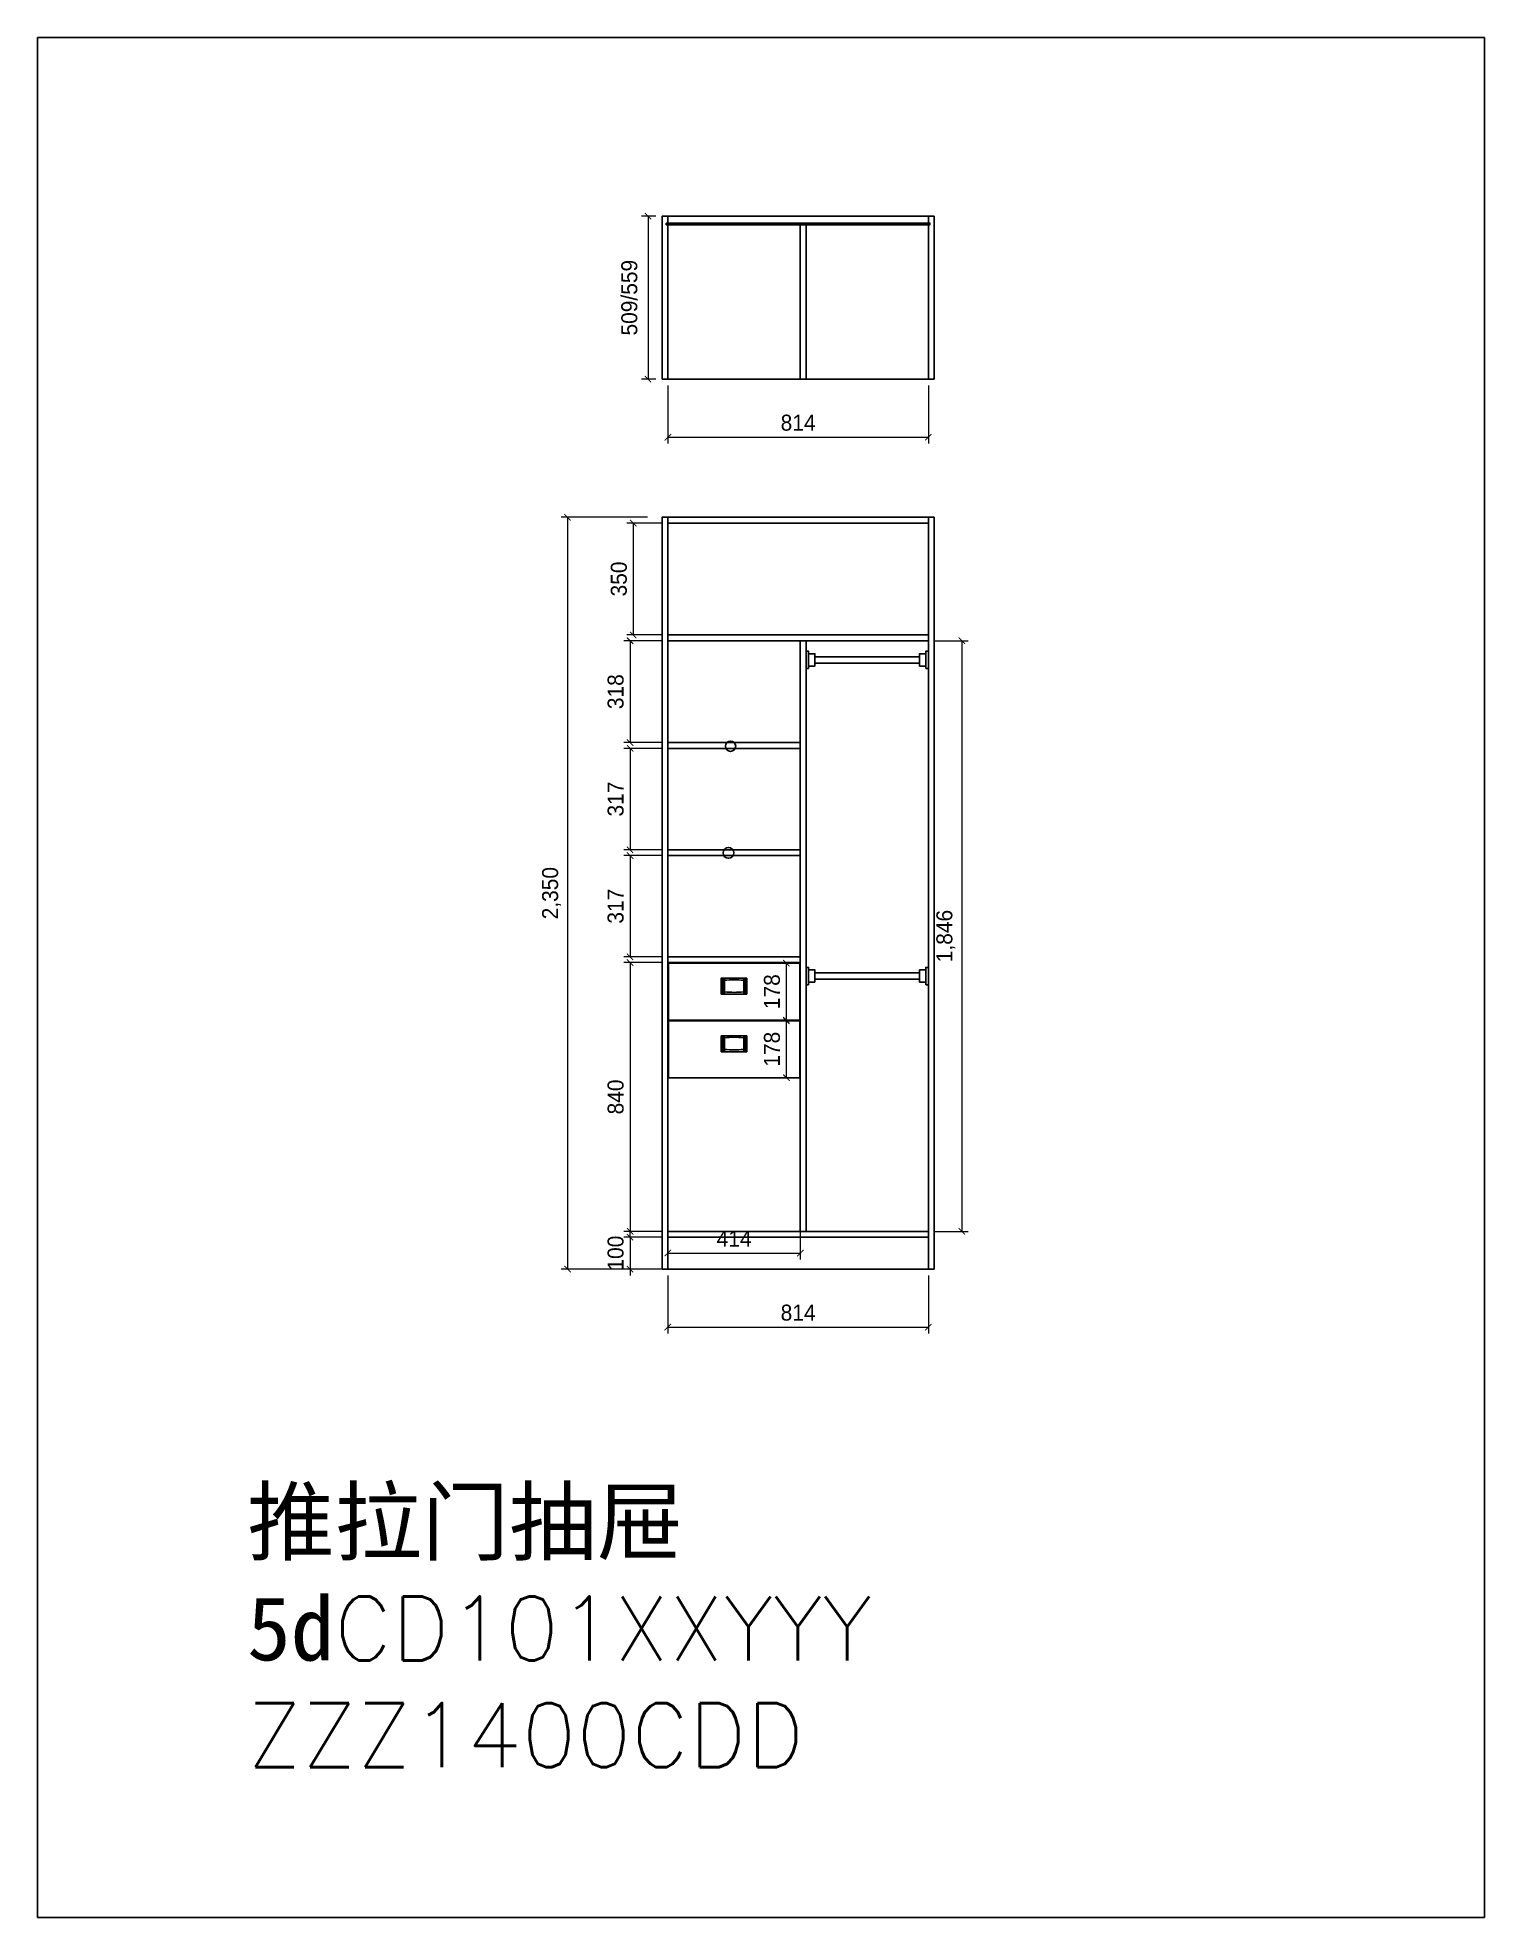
# Model space of a CAD drawing. Header units: millimetres. Extents: x 266 to 44582, y 25835 to 31716.
# Drawn here: x 28614 to 33135, y 25835 to 31711 of the extents above; entities that cross this region are included whole.
import ezdxf

# ---------------------------------------------------------------- set-up
doc = ezdxf.new("R2010")
doc.units = ezdxf.units.MM
for name, color, linetype in [('3', 3, 'Continuous'), ('7', 7, 'Continuous'), ('DIM【标注】', 66, 'Continuous'), ('外框', 7, 'Continuous')]:
    doc.layers.add(name, color=color, linetype=linetype)
doc.styles.add('-黑体', font='txt.shx', dxfattribs={"bigfont": 'bigfont.shx'})
doc.styles.add('AUDIT_D_071121225343-4', font='')
doc.styles.get('AUDIT_D_071121225343-4').set_extended_font_data('HY울릉도L')
doc.dimstyles.new('家居常用', dxfattribs={"dimscale": 200, "dimtxt": 0.25, "dimasz": 0.1, "dimexe": 0.1, "dimexo": 0.1, "dimgap": 0.1, "dimtad": 1, "dimdec": 0, "dimlunit": 6, "dimtxsty": 'AUDIT_D_071121225343-4', "dimblk": 'ARCHTICK', "dimcen": 1, "dimclrd": 252, "dimclre": 252, "dimclrt": 3, "dimadec": 0, "dimazin": 0, "dimtfac": 1, "dimtdec": 0, "dimtix": 1, "dimtmove": 1, "dimatfit": 3, "dimldrblk": 'DOT', "dimfxl": 0.3, "dimfxlon": 1, "dimlwd": 9, "dimlwe": 9, "dimarcsym": 0})
pattern_1 = [(45, (1305.171, -13759.847), (-2.245064, 2.245064), []), (45, (1305.171, -13758.2594), (-2.245064, 2.245064), [])]

msp = doc.modelspace()

# ---------------------------------------------------------------- texts
at = {"insert": (29269.2, 27172.2), "char_height": 200, "width": 1714.257, "attachment_point": 1, "style": '-黑体'}
msp.add_mtext('{\\fSimHei|b0|i0|c134|p49;推拉门抽屉5d}CD101{\\C2;XX\\C4;YYY\\Ftxt,bigfont|c134;\\P\\Ftxt,bigfont|c128;\\C6;ZZZ\\C1;14\\C0;00\\C11;C\\C2;DD}', dxfattribs=at)

# ---------------------------------------------------------------- blocks, each defined once
blk = doc.blocks.new('_ArchTick')
at = {"color": 0, "linetype": 'ByBlock', "const_width": 0.15}
blk.add_lwpolyline([(-0.5, -0.5), (0.5, 0.5)], dxfattribs=at)
blk = doc.blocks.new('*D61')
at = {"layer": '3', "color": 252, "lineweight": 9}
for p, q in [((30563.6, 30193.6), (30455.6, 30193.6)), ((30475.6, 30193.6), (30475.6, 29843.6)), ((30563.6, 29843.6), (30455.6, 29843.6))]:
    blk.add_line(p, q, dxfattribs=at)
at = {"layer": 'Defpoints', "color": 0}
for p in [(30583.6, 30193.6), (30475.6, 29843.6), (30583.6, 29843.6)]:
    blk.add_point(p, dxfattribs=at)
at = {"layer": '3', "color": 252, "lineweight": 9, "xscale": 20, "yscale": 20, "zscale": 20}
for p, rotation in [((30475.6, 30193.6), 90), ((30475.6, 29843.6), 270)]:
    blk.add_blockref('_ArchTick', p, dxfattribs=dict(at, rotation=rotation))
at = {"layer": '3', "color": 3, "insert": (30430.6, 30018.6), "char_height": 50, "attachment_point": 5, "rotation": 90, "style": 'AUDIT_D_071121225343-4'}
blk.add_mtext('350', dxfattribs=at)
blk = doc.blocks.new('_DOT')
at = {"color": 0, "linetype": 'ByBlock'}
blk.add_line((-0.5, 0), (-1, 0), dxfattribs=at)
at = {"color": 0, "linetype": 'ByBlock', "const_width": 0.5}
blk.add_lwpolyline([(-0.25, 0, 1), (0.25, 0, 1)], format="xyb", close=True, dxfattribs=at)
blk = doc.blocks.new('*D62')
at = {"layer": '3', "color": 252, "lineweight": 9}
for p, q in [((30563.6, 29825.6), (30445.6, 29825.6)), ((30465.6, 29825.6), (30465.6, 29507.3)), ((30563.6, 29507.3), (30445.6, 29507.3))]:
    blk.add_line(p, q, dxfattribs=at)
at = {"layer": 'Defpoints', "color": 0}
for p in [(30583.6, 29825.6), (30465.6, 29507.3), (30583.6, 29507.3)]:
    blk.add_point(p, dxfattribs=at)
at = {"layer": '3', "color": 252, "lineweight": 9, "xscale": 20, "yscale": 20, "zscale": 20}
for p, rotation in [((30465.6, 29825.6), 90), ((30465.6, 29507.3), 270)]:
    blk.add_blockref('_ArchTick', p, dxfattribs=dict(at, rotation=rotation))
at = {"layer": '3', "color": 3, "insert": (30420.6, 29666.4), "char_height": 50, "attachment_point": 5, "rotation": 90, "style": 'AUDIT_D_071121225343-4'}
blk.add_mtext('318', dxfattribs=at)
blk = doc.blocks.new('*D63')
at = {"layer": '3', "color": 252, "lineweight": 9}
for p, q in [((30563.6, 29489.3), (30445.6, 29489.3)), ((30465.6, 29489.3), (30465.6, 29172.3)), ((30563.6, 29172.3), (30445.6, 29172.3))]:
    blk.add_line(p, q, dxfattribs=at)
at = {"layer": 'Defpoints', "color": 0}
for p in [(30583.6, 29489.3), (30465.6, 29172.3), (30583.6, 29172.3)]:
    blk.add_point(p, dxfattribs=at)
at = {"layer": '3', "color": 252, "lineweight": 9, "xscale": 20, "yscale": 20, "zscale": 20}
for p, rotation in [((30465.6, 29489.3), 90), ((30465.6, 29172.3), 270)]:
    blk.add_blockref('_ArchTick', p, dxfattribs=dict(at, rotation=rotation))
at = {"layer": '3', "color": 3, "insert": (30420.6, 29330.8), "char_height": 50, "attachment_point": 5, "rotation": 90, "style": 'AUDIT_D_071121225343-4'}
blk.add_mtext('317', dxfattribs=at)
blk = doc.blocks.new('*D64')
at = {"layer": '3', "color": 252, "lineweight": 9}
for p, q in [((30563.6, 29154.3), (30445.6, 29154.3)), ((30465.6, 29154.3), (30465.6, 28837.8)), ((30563.6, 28837.8), (30445.6, 28837.8))]:
    blk.add_line(p, q, dxfattribs=at)
at = {"layer": 'Defpoints', "color": 0}
for p in [(30583.6, 29154.3), (30465.6, 28837.8), (30583.6, 28837.8)]:
    blk.add_point(p, dxfattribs=at)
at = {"layer": '3', "color": 252, "lineweight": 9, "xscale": 20, "yscale": 20, "zscale": 20}
for p, rotation in [((30465.6, 29154.3), 90), ((30465.6, 28837.8), 270)]:
    blk.add_blockref('_ArchTick', p, dxfattribs=dict(at, rotation=rotation))
at = {"layer": '3', "color": 3, "insert": (30420.6, 28996), "char_height": 50, "attachment_point": 5, "rotation": 90, "style": 'AUDIT_D_071121225343-4'}
blk.add_mtext('317', dxfattribs=at)
blk = doc.blocks.new('衣柜内拉手')
h = blk.add_hatch()
h.set_pattern_fill('STEEL', color=256, style=0)
h.set_pattern_definition(pattern_1)
h.paths.add_polyline_path([(-30, 0), (-40, 0), (-40, -50), (-30, -50)])
h = blk.add_hatch()
h.set_pattern_fill('STEEL', color=256, style=0)
h.set_pattern_definition(pattern_1)
h.paths.add_polyline_path([(40, 0), (30, 0), (30, -50), (40, -50)])
for p, q in [((-40, 0), (40, 0)), ((-40, 0), (-40, -50)), ((-30, 0), (-30, -50)), ((30, 0), (30, -50)), ((40, 0), (40, -50)), ((40, -50), (-40, -50))]:
    blk.add_line(p, q)
for centre, start, end in [((0, -257.6), 83.17871, 96.82129), ((0, 208.1), 263.17871, 276.82129)]:
    blk.add_arc(centre, 252.6, start, end)
blk = doc.blocks.new('*D65')
at = {"layer": '3', "color": 252, "lineweight": 9}
for p, q in [((30563.6, 28819.8), (30445.6, 28819.8)), ((30465.6, 28819.8), (30465.6, 27979.6)), ((30563.6, 27979.6), (30445.6, 27979.6))]:
    blk.add_line(p, q, dxfattribs=at)
at = {"layer": 'Defpoints', "color": 0}
for p in [(30583.6, 28819.8), (30465.6, 27979.6), (30583.6, 27979.6)]:
    blk.add_point(p, dxfattribs=at)
at = {"layer": '3', "color": 252, "lineweight": 9, "xscale": 20, "yscale": 20, "zscale": 20}
for p, rotation in [((30465.6, 28819.8), 90), ((30465.6, 27979.6), 270)]:
    blk.add_blockref('_ArchTick', p, dxfattribs=dict(at, rotation=rotation))
at = {"layer": '3', "color": 3, "insert": (30420.6, 28399.7), "char_height": 50, "attachment_point": 5, "rotation": 90, "style": 'AUDIT_D_071121225343-4'}
blk.add_mtext('840', dxfattribs=at)
blk = doc.blocks.new('*D66')
at = {"layer": '3', "color": 252, "lineweight": 9}
for p, q in [((30520.1, 30211.6), (30250.1, 30211.6)), ((30270.1, 30211.6), (30270.1, 27861.6)), ((30520.1, 27861.6), (30250.1, 27861.6))]:
    blk.add_line(p, q, dxfattribs=at)
at = {"layer": 'Defpoints', "color": 0}
for p in [(30565.6, 30211.6), (30270.1, 27861.6), (30565.6, 27861.6)]:
    blk.add_point(p, dxfattribs=at)
at = {"layer": '3', "color": 252, "lineweight": 9, "xscale": 20, "yscale": 20, "zscale": 20}
for p, rotation in [((30270.1, 30211.6), 90), ((30270.1, 27861.6), 270)]:
    blk.add_blockref('_ArchTick', p, dxfattribs=dict(at, rotation=rotation))
at = {"layer": '3', "color": 3, "insert": (30220.3, 29036.6), "char_height": 50, "attachment_point": 5, "rotation": 90, "style": 'AUDIT_D_071121225343-4'}
blk.add_mtext('2,350', dxfattribs=at)
blk = doc.blocks.new('A$C6B5F1E48')
at = {"layer": '7'}
for points in [[(8, 0), (8, 54), (0, 54), (0, 0)], [(27.4, 7.6), (27.4, 46.4), (8, 46.4), (8, 7.6)]]:
    blk.add_lwpolyline(points, close=True, dxfattribs=at)
blk = doc.blocks.new('*D67')
at = {"layer": '3', "color": 252, "lineweight": 9}
for p, q in [((31417.6, 29825.6), (31522.1, 29825.6)), ((31502.1, 29825.6), (31502.1, 27979.6)), ((31417.6, 27979.6), (31522.1, 27979.6))]:
    blk.add_line(p, q, dxfattribs=at)
at = {"layer": 'Defpoints', "color": 0}
for p in [(31397.6, 29825.6), (31397.6, 27979.6), (31502.1, 27979.6)]:
    blk.add_point(p, dxfattribs=at)
at = {"layer": '3', "color": 252, "lineweight": 9, "xscale": 20, "yscale": 20, "zscale": 20}
for p, rotation in [((31502.1, 29825.6), 90), ((31502.1, 27979.6), 270)]:
    blk.add_blockref('_ArchTick', p, dxfattribs=dict(at, rotation=rotation))
at = {"layer": '3', "color": 3, "insert": (31452.3, 28902.6), "char_height": 50, "attachment_point": 5, "rotation": 90, "style": 'AUDIT_D_071121225343-4'}
blk.add_mtext('1,846', dxfattribs=at)
blk = doc.blocks.new('*D68')
at = {"layer": '3', "color": 252, "lineweight": 9}
for p, q in [((30465.6, 27961.6), (30465.6, 27981.6)), ((30563.6, 27961.6), (30445.6, 27961.6)), ((30465.6, 27961.6), (30465.6, 27861.6)), ((30563.6, 27861.6), (30445.6, 27861.6)), ((30465.6, 27861.6), (30465.6, 27841.6))]:
    blk.add_line(p, q, dxfattribs=at)
at = {"layer": 'Defpoints', "color": 0}
for p in [(30583.6, 27961.6), (30465.6, 27861.6), (30583.6, 27861.6)]:
    blk.add_point(p, dxfattribs=at)
at = {"layer": '3', "color": 252, "lineweight": 9, "xscale": 20, "yscale": 20, "zscale": 20}
for p, rotation in [((30465.6, 27961.6), 270), ((30465.6, 27861.6), 90)]:
    blk.add_blockref('_ArchTick', p, dxfattribs=dict(at, rotation=rotation))
at = {"layer": '3', "color": 3, "insert": (30420.6, 27911.6), "char_height": 50, "attachment_point": 5, "rotation": 90, "style": 'AUDIT_D_071121225343-4'}
blk.add_mtext('100', dxfattribs=at)
blk = doc.blocks.new('*D69')
at = {"layer": '3', "color": 252, "lineweight": 9}
for p, q in [((30545.6, 31152.3), (30501.6, 31152.3)), ((30521.6, 31152.3), (30521.6, 30643.3)), ((30545.6, 30643.3), (30501.6, 30643.3))]:
    blk.add_line(p, q, dxfattribs=at)
at = {"layer": 'Defpoints', "color": 0}
for p in [(30565.6, 31152.3), (30521.6, 30643.3), (30565.6, 30643.3)]:
    blk.add_point(p, dxfattribs=at)
at = {"layer": '3', "color": 252, "lineweight": 9, "xscale": 20, "yscale": 20, "zscale": 20}
for p, rotation in [((30521.6, 31152.3), 90), ((30521.6, 30643.3), 270)]:
    blk.add_blockref('_ArchTick', p, dxfattribs=dict(at, rotation=rotation))
at = {"layer": '3', "color": 3, "insert": (30463.5, 30897.8), "char_height": 50, "attachment_point": 5, "rotation": 90, "style": 'AUDIT_D_071121225343-4'}
blk.add_mtext('509/559', dxfattribs=at)
blk = doc.blocks.new('*D70')
at = {"layer": '3', "color": 252, "lineweight": 9}
for p, q in [((30894.6, 28817.8), (30974.1, 28817.8)), ((30954.1, 28639.8), (30954.1, 28817.8)), ((30894.6, 28639.8), (30974.1, 28639.8))]:
    blk.add_line(p, q, dxfattribs=at)
at = {"layer": 'Defpoints', "color": 0}
for p in [(30874.6, 28817.8), (30954.1, 28817.8), (30874.6, 28639.8)]:
    blk.add_point(p, dxfattribs=at)
at = {"layer": '3', "color": 252, "lineweight": 9, "xscale": 20, "yscale": 20, "zscale": 20}
for p, rotation in [((30954.1, 28817.8), 90), ((30954.1, 28639.8), 270)]:
    blk.add_blockref('_ArchTick', p, dxfattribs=dict(at, rotation=rotation))
at = {"layer": '3', "color": 3, "insert": (30909.1, 28728.8), "char_height": 50, "attachment_point": 5, "rotation": 90, "style": 'AUDIT_D_071121225343-4'}
blk.add_mtext('178', dxfattribs=at)
blk = doc.blocks.new('*D71')
at = {"layer": '3', "color": 252, "lineweight": 9}
for p, q in [((30894.6, 28637.8), (30974.1, 28637.8)), ((30954.1, 28459.8), (30954.1, 28637.8)), ((30894.6, 28459.8), (30974.1, 28459.8))]:
    blk.add_line(p, q, dxfattribs=at)
at = {"layer": 'Defpoints', "color": 0}
for p in [(30874.6, 28637.8), (30954.1, 28637.8), (30874.6, 28459.8)]:
    blk.add_point(p, dxfattribs=at)
at = {"layer": '3', "color": 252, "lineweight": 9, "xscale": 20, "yscale": 20, "zscale": 20}
for p, rotation in [((30954.1, 28637.8), 90), ((30954.1, 28459.8), 270)]:
    blk.add_blockref('_ArchTick', p, dxfattribs=dict(at, rotation=rotation))
at = {"layer": '3', "color": 3, "insert": (30909.1, 28548.8), "char_height": 50, "attachment_point": 5, "rotation": 90, "style": 'AUDIT_D_071121225343-4'}
blk.add_mtext('178', dxfattribs=at)
blk = doc.blocks.new('*D72')
at = {"layer": 'Defpoints', "color": 0}
for p in [(30583.6, 28003.8), (30997.6, 28003.8), (30997.6, 27911.8)]:
    blk.add_point(p, dxfattribs=at)
at = {"layer": 'DIM【标注】', "color": 252, "lineweight": 9}
for p, q in [((30583.6, 27983.8), (30583.6, 27891.8)), ((30997.6, 27983.8), (30997.6, 27891.8)), ((30583.6, 27911.8), (30997.6, 27911.8))]:
    blk.add_line(p, q, dxfattribs=at)
at = {"layer": 'DIM【标注】', "color": 252, "lineweight": 9, "xscale": 20, "yscale": 20, "zscale": 20, "rotation": 180}
blk.add_blockref('_ArchTick', (30583.6, 27911.8), dxfattribs=at)
at = {"layer": 'DIM【标注】', "color": 252, "lineweight": 9, "xscale": 20, "yscale": 20, "zscale": 20}
blk.add_blockref('_ArchTick', (30997.6, 27911.8), dxfattribs=at)
at = {"layer": 'DIM【标注】', "color": 3, "insert": (30790.6, 27956.8), "char_height": 50, "attachment_point": 5, "style": 'AUDIT_D_071121225343-4'}
blk.add_mtext('414', dxfattribs=at)
blk = doc.blocks.new('*D73')
at = {"layer": 'Defpoints', "color": 0}
for p in [(30583.6, 30643.3), (31397.6, 30643.3), (31397.6, 30461.8)]:
    blk.add_point(p, dxfattribs=at)
at = {"layer": 'DIM【标注】', "color": 252, "lineweight": 9}
for p, q in [((30583.6, 30623.3), (30583.6, 30441.8)), ((31397.6, 30623.3), (31397.6, 30441.8)), ((30583.6, 30461.8), (31397.6, 30461.8))]:
    blk.add_line(p, q, dxfattribs=at)
at = {"layer": 'DIM【标注】', "color": 252, "lineweight": 9, "xscale": 20, "yscale": 20, "zscale": 20, "rotation": 180}
blk.add_blockref('_ArchTick', (30583.6, 30461.8), dxfattribs=at)
at = {"layer": 'DIM【标注】', "color": 252, "lineweight": 9, "xscale": 20, "yscale": 20, "zscale": 20}
blk.add_blockref('_ArchTick', (31397.6, 30461.8), dxfattribs=at)
at = {"layer": 'DIM【标注】', "color": 3, "insert": (30990.6, 30506.8), "char_height": 50, "attachment_point": 5, "style": 'AUDIT_D_071121225343-4'}
blk.add_mtext('814', dxfattribs=at)
blk = doc.blocks.new('*D74')
at = {"layer": 'Defpoints', "color": 0}
for p in [(30583.6, 27861.6), (31397.6, 27861.6), (31397.6, 27680.3)]:
    blk.add_point(p, dxfattribs=at)
at = {"layer": 'DIM【标注】', "color": 252, "lineweight": 9}
for p, q in [((30583.6, 27841.6), (30583.6, 27660.3)), ((31397.6, 27841.6), (31397.6, 27660.3)), ((30583.6, 27680.3), (31397.6, 27680.3))]:
    blk.add_line(p, q, dxfattribs=at)
at = {"layer": 'DIM【标注】', "color": 252, "lineweight": 9, "xscale": 20, "yscale": 20, "zscale": 20, "rotation": 180}
blk.add_blockref('_ArchTick', (30583.6, 27680.3), dxfattribs=at)
at = {"layer": 'DIM【标注】', "color": 252, "lineweight": 9, "xscale": 20, "yscale": 20, "zscale": 20}
blk.add_blockref('_ArchTick', (31397.6, 27680.3), dxfattribs=at)
at = {"layer": 'DIM【标注】', "color": 3, "insert": (30990.6, 27725.3), "char_height": 50, "attachment_point": 5, "style": 'AUDIT_D_071121225343-4'}
blk.add_mtext('814', dxfattribs=at)

# ---------------------------------------------------------------- dimensions: what is measured, and where the dimension line sits
at = {"layer": '3', "color": 0}
dim = msp.add_linear_dim(base=(30521.6, 30643.3), p1=(30565.6, 31152.3), p2=(30565.6, 30643.3), angle=90, text='509/559', dimstyle='家居常用', override={"dimfxl": 1.25, "dimarcsym": 1}, dxfattribs=at)
dim.commit()
dim.dimension.update_dxf_attribs({"geometry": '*D69', "text_midpoint": (30463.5, 30897.8)})
for base, p1, p2, picture, middle in [((30270.1, 27861.6), (30565.6, 30211.6), (30565.6, 27861.6), '*D66', (30220.3, 29036.6)), ((30475.6, 29843.6), (30583.6, 30193.6), (30583.6, 29843.6), '*D61', (30430.6, 30018.6)), ((30465.6, 29507.3), (30583.6, 29825.6), (30583.6, 29507.3), '*D62', (30420.6, 29666.4)), ((31502.1, 27979.6), (31397.6, 29825.6), (31397.6, 27979.6), '*D67', (31452.3, 28902.6)), ((30465.6, 29172.3), (30583.6, 29489.3), (30583.6, 29172.3), '*D63', (30420.6, 29330.8)), ((30465.5896215, 28837.7545914), (30583.6271394, 29154.2545914), (30583.6271394, 28837.7545914), '*D64', (30420.5896215, 28996.0045914)), ((30465.6, 27979.6), (30583.6, 28819.8), (30583.6, 27979.6), '*D65', (30420.6, 28399.7)), ((30465.6, 27861.6), (30583.6, 27961.6), (30583.6, 27861.6), '*D68', (30420.6, 27911.6))]:
    dim = msp.add_linear_dim(base=base, p1=p1, p2=p2, angle=90, dimstyle='家居常用', override={"dimfxl": 1.25, "dimarcsym": 1}, dxfattribs=at)
    dim.commit()
    dim.dimension.update_dxf_attribs({"geometry": picture, "text_midpoint": middle})
at = {"layer": '3', "color": 7, "true_color": 0xffffff}
for p1, p2, picture, middle in [((30874.6, 28639.8), (30874.6, 28817.8), '*D70', (30909.1, 28728.8)), ((30874.6, 28459.8), (30874.6, 28637.8), '*D71', (30909.1, 28548.8))]:
    dim = msp.add_aligned_dim(p1=p1, p2=p2, distance=-79.5, dimstyle='家居常用', override={"dimfxl": 1.25, "dimarcsym": 1}, dxfattribs=at)
    dim.commit()
    dim.dimension.update_dxf_attribs({"geometry": picture, "text_midpoint": middle})
at = {"layer": 'DIM【标注】', "color": 7, "true_color": 0xffffff}
for base, p1, p2, picture, middle in [((31397.6, 30461.8), (30583.6, 30643.3), (31397.6, 30643.3), '*D73', (30990.6, 30506.8)), ((30997.6, 27911.8), (30583.6, 28003.8), (30997.6, 28003.8), '*D72', (30790.6, 27956.8)), ((31397.6, 27680.3), (30583.6, 27861.6), (31397.6, 27861.6), '*D74', (30990.6, 27725.3))]:
    dim = msp.add_linear_dim(base=base, p1=p1, p2=p2, dimstyle='家居常用', override={"dimfxl": 1.25, "dimarcsym": 1}, dxfattribs=at)
    dim.commit()
    dim.dimension.update_dxf_attribs({"geometry": picture, "text_midpoint": middle})

# ---------------------------------------------------------------- linework, layer by layer
at = {"layer": '3', "color": 0}
for points in [[(30565.6, 30643.3), (30583.6, 30643.3), (30583.6, 31152.3), (30565.6, 31152.3)], [(30583.6, 30643.3), (31397.6, 30643.3), (31397.6, 31152.3), (30583.6, 31152.3)], [(31397.6, 30643.3), (31415.6, 30643.3), (31415.6, 31152.3), (31397.6, 31152.3)], [(30997.6, 30643.3), (31015.6, 30643.3), (31015.6, 31125.9), (30997.6, 31125.9)], [(30565.6, 27861.6), (30583.6, 27861.6), (30583.6, 30211.6), (30565.6, 30211.6)], [(30583.6, 30211.6), (31397.6, 30211.6), (31397.6, 30193.6), (30583.6, 30193.6)], [(31397.6, 27861.6), (31415.6, 27861.6), (31415.6, 30211.6), (31397.6, 30211.6)], [(30583.6, 29843.6), (31397.6, 29843.6), (31397.6, 29825.6), (30583.6, 29825.6)], [(30997.6, 29825.6), (31015.6, 29825.6), (31015.6, 27979.6), (30997.6, 27979.6)], [(30583.6, 29507.3), (30997.6, 29507.3), (30997.6, 29489.3), (30583.6, 29489.3)], [(30583.6, 29172.3), (30997.6, 29172.3), (30997.6, 29154.3), (30583.6, 29154.3)], [(30583.6, 28837.8), (30997.6, 28837.8), (30997.6, 28819.8), (30583.6, 28819.8)], [(30583.6, 27979.6), (31397.6, 27979.6), (31397.6, 27961.6), (30583.6, 27961.6)]]:
    msp.add_lwpolyline(points, close=True, dxfattribs=at)
at = {"layer": '3', "color": 2}
msp.add_lwpolyline([(30578.6, 31130.9), (31402.6, 31130.9), (31402.6, 31125.9), (30578.6, 31125.9)], close=True, dxfattribs=at)
at = {"layer": '3', "color": 8}
for points in [[(31043, 29775.8), (31370.2, 29775.8), (31370.2, 29755.7), (31043, 29755.7)], [(31043, 28787.5), (31370.2, 28787.5), (31370.2, 28767.4), (31043, 28767.4)]]:
    msp.add_lwpolyline(points, close=True, dxfattribs=at)
at = {"layer": '3'}
for points in [[(30585.6, 28817.8), (30995.6, 28817.8), (30995.6, 28639.8), (30585.6, 28639.8)], [(30585.6, 28637.8), (30995.6, 28637.8), (30995.6, 28459.8), (30585.6, 28459.8)]]:
    msp.add_lwpolyline(points, close=True, dxfattribs=at)
at = {"layer": '3', "color": 7, "true_color": 0xffffff}
msp.add_lwpolyline([(30583.6, 27961.6), (31397.6, 27961.6), (31397.6, 27861.6), (30583.6, 27861.6)], close=True, dxfattribs=at)
at = {"layer": '3'}
for centre, radius in [((30779.6, 29495.8), 16), ((30773.1, 29162.6), 17)]:
    msp.add_circle(centre, radius, dxfattribs=at)
at = {"layer": '外框'}
msp.add_lwpolyline([(28614.2, 31710.7), (33135.2, 31710.7), (33135.2, 25835.4), (28614.2, 25835.4)], close=True, dxfattribs=at)

# ---------------------------------------------------------------- block references
for p in [(30790.6, 28771.2), (30790.6, 28591.2)]:
    msp.add_blockref('衣柜内拉手', p)
at = {"layer": '3', "color": 8}
for p in [(31015.6, 29738.7), (31015.6, 28750.4)]:
    msp.add_blockref('A$C6B5F1E48', p, dxfattribs=at)
at = {"layer": '3', "color": 8, "xscale": -1}
for p in [(31397.6, 29738.7), (31397.6, 28750.4)]:
    msp.add_blockref('A$C6B5F1E48', p, dxfattribs=at)

msp.set_redraw_order([(e.dxf.handle, doc.entitydb.next_handle()) for e in msp.query("TEXT MTEXT ATTDEF DIMENSION ARC_DIMENSION")])  # texts and dimensions are drawn at this point

doc.saveas('drawing.dxf')
